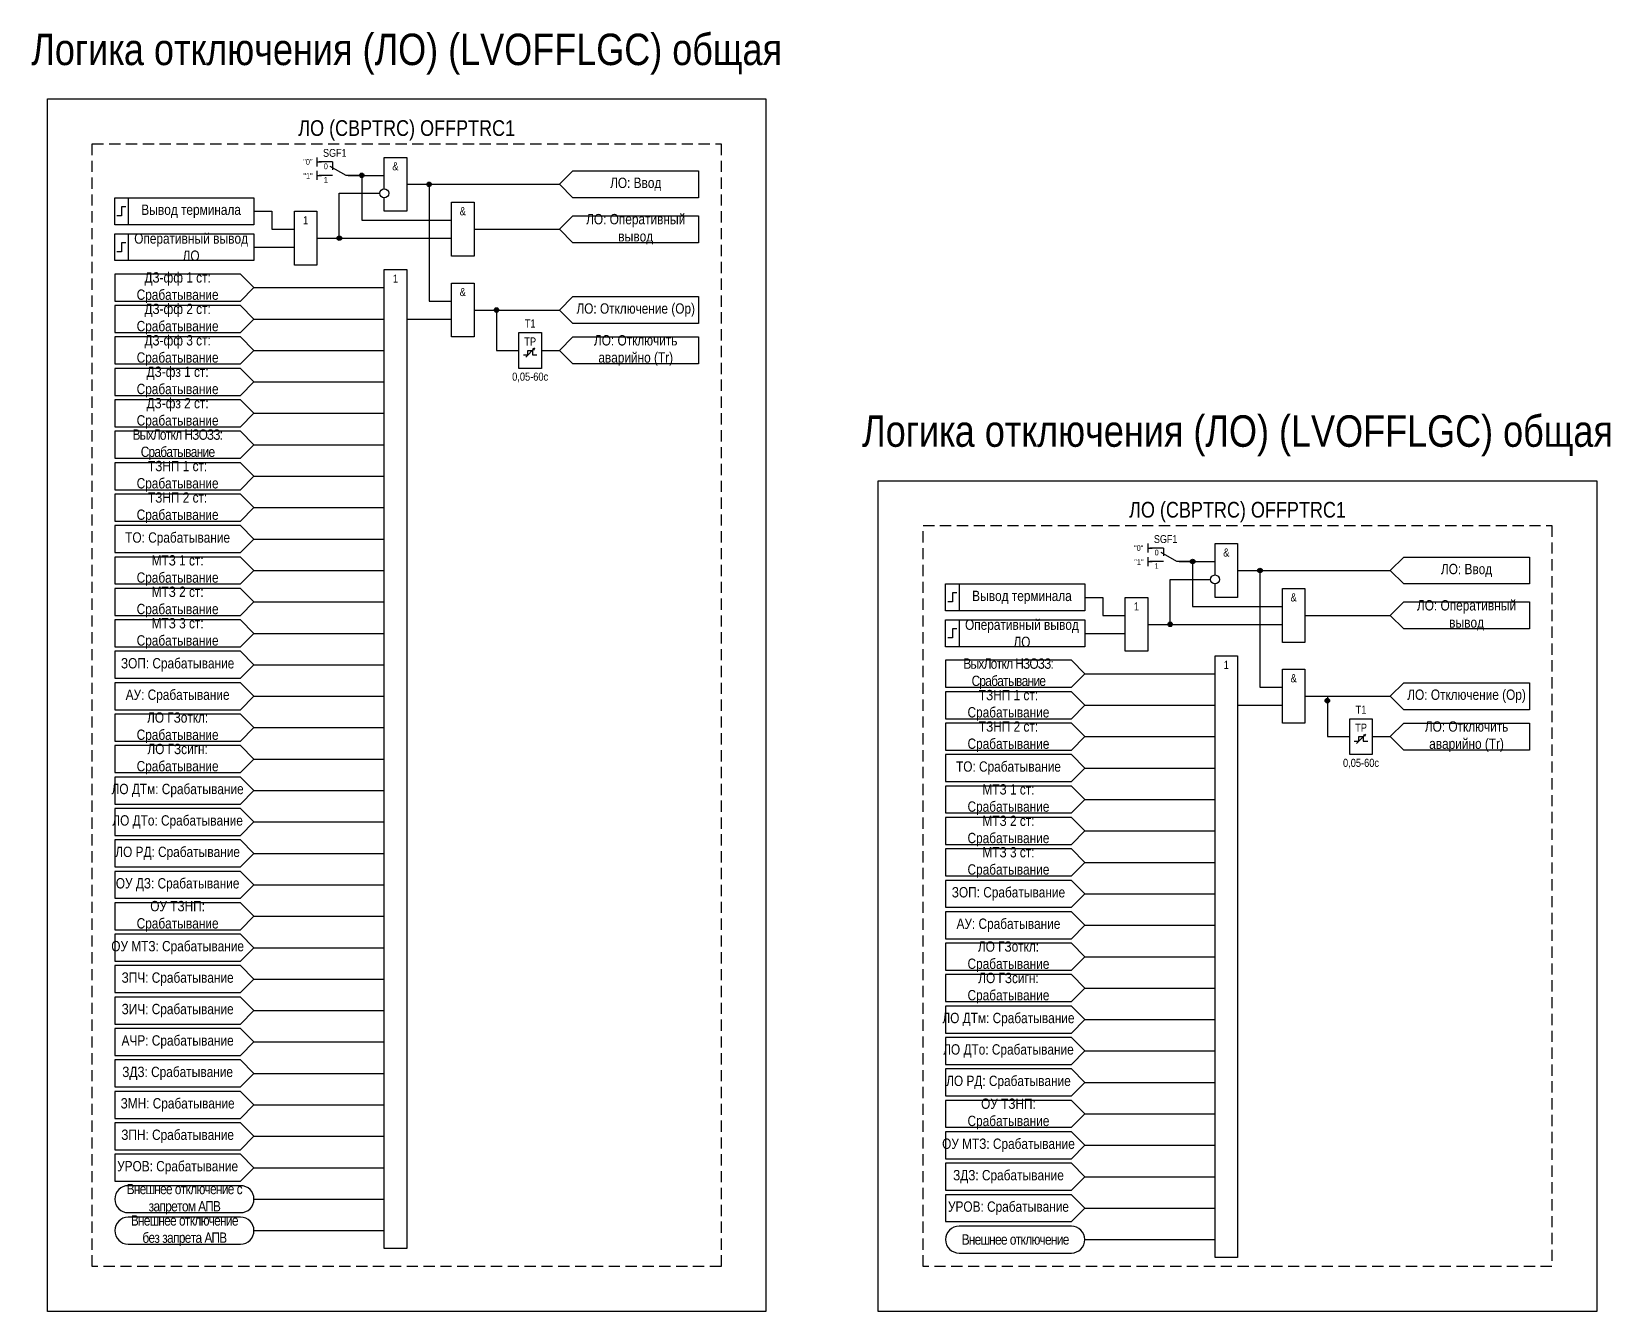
# Model space of a CAD drawing. Header units: millimetres. Extents: x -2568 to 301, y -166 to 1021.
# Drawn here: x -2117.5 to -1766, y 0 to 285 of the extents above; entities that cross this region are included whole.
import ezdxf
from ezdxf.enums import TextEntityAlignment as Align

# ---------------------------------------------------------------- set-up
doc = ezdxf.new("R2010")
doc.units = ezdxf.units.MM
doc.linetypes.add('штриховая2', pattern=[0.375, 0.25, -0.125])
doc.layers.add('TEXT', color=7, linetype='Continuous', lineweight=25)
doc.layers.add('Основная', color=7, linetype='Continuous')
doc.styles.add('2.5_Gost_RD', font='ARIALN.TTF', dxfattribs={"height": 2.5})
doc.styles.add('3.5_Gost_RD', font='ARIALN.TTF', dxfattribs={"height": 3.5})
doc.styles.add('Вывод', font='ARIALN.TTF', dxfattribs={"height": 2.5})
doc.styles.add('Компонент', font='ARIALN.TTF', dxfattribs={"height": 3.5})

msp = doc.modelspace()

# ---------------------------------------------------------------- texts
at = {"ltscale": 100, "attachment_point": 5}
for s, insert, char_height, width, style in [('{\\C3;Логика отключения (ЛО) (LVOFFLGC) общая}', (-2034, 280), 7, 160, '3.5_Gost_RD'), ('&', (-2036.5, 255), 1.8, 5, '2.5_Gost_RD'), ('1', (-2056.5, 243), 1.8, 5, '2.5_Gost_RD'), ('&', (-2021.5, 245), 1.8, 5, '2.5_Gost_RD'), ('1', (-2036.5, 230), 1.8, 5, '2.5_Gost_RD'), ('&', (-2021.5, 227), 1.8, 5, '2.5_Gost_RD'), ('T1', (-2006.5, 220), 1.8, 5, '2.5_Gost_RD'), ('TP', (-2006.5, 216), 1.8, 5, '2.5_Gost_RD'), ('0,05-60с', (-2006.5, 208), 1.8, 5, '2.5_Gost_RD'), ('{\\C3;Логика отключения (ЛО) (LVOFFLGC) общая}', (-1849, 195), 7, 160, '3.5_Gost_RD'), ('&', (-1851.5, 169), 1.8, 5, '2.5_Gost_RD'), ('&', (-1836.5, 159), 1.8, 5, '2.5_Gost_RD'), ('1', (-1871.5, 157), 1.8, 5, '2.5_Gost_RD'), ('1', (-1851.5, 144), 1.8, 5, '2.5_Gost_RD'), ('&', (-1836.5, 141), 1.8, 5, '2.5_Gost_RD'), ('T1', (-1821.5, 134), 1.8, 5, '2.5_Gost_RD'), ('TP', (-1821.5, 130), 1.8, 5, '2.5_Gost_RD'), ('0,05-60с', (-1821.5, 122), 1.8, 5, '2.5_Gost_RD'), ('УРОВ: Срабатывание', (-2085, 32), 2.3, 28, '2.5_Gost_RD'), ('{\\T0.9;Внешнее отключение с запретом АПВ}', (-2083.5, 25), 2.3, 31, '2.5_Gost_RD'), ('УРОВ: Срабатывание', (-1900, 23), 2.3, 28, '2.5_Gost_RD'), ('{\\T0.9;Внешнее отключение \\Pбез запрета АПВ}', (-2083.5, 18), 2.3, 31, '2.5_Gost_RD'), ('{\\T0.9;Внешнее отключение}', (-1898.5, 16), 2.3, 31, '2.5_Gost_RD')]:
    msp.add_mtext(s, dxfattribs=dict(at, insert=insert, char_height=char_height, width=width, style=style))
at = {"color": 30, "ltscale": 100, "char_height": 3.5, "width": 140, "attachment_point": 5, "style": '3.5_Gost_RD'}
for insert in [(-2034, 263), (-1849, 178)]:
    msp.add_mtext('ЛО (CBPTRC) {\\C6;OFFPTRC1}', dxfattribs=dict(at, insert=insert))
at = {"ltscale": 100, "char_height": 1.25, "attachment_point": 1, "style": '3.5_Gost_RD'}
for insert in [(-2057, 253.5), (-1872, 167.5)]:
    msp.add_mtext_dynamic_manual_height_columns('"1"', width=2, gutter_width=17.5, heights=[0], dxfattribs=dict(at, insert=insert))
at = {"layer": 'TEXT', "ltscale": 100, "char_height": 2.3, "width": 28, "attachment_point": 5, "style": '2.5_Gost_RD'}
for s, insert in [('ЛО: Ввод', (-1983, 251)), ('ЛО: Оперативный вывод', (-1983, 241)), ('ДЗ-фф 1 ст: Срабатывание', (-2085, 228)), ('ЛО: Отключение (Op)', (-1983, 223)), ('ЛО: Отключить \\Pаварийно (Tr)', (-1983, 214)), ('ЛО: Ввод', (-1798, 165)), ('ЛО: Оперативный вывод', (-1798, 155)), ('ЛО: Отключение (Op)', (-1798, 137)), ('ЛО: Отключить \\Pаварийно (Tr)', (-1798, 128))]:
    msp.add_mtext(s, dxfattribs=dict(at, insert=insert))
at = {"layer": 'TEXT', "color": 0, "ltscale": 100, "char_height": 2.3, "width": 28, "attachment_point": 5, "style": '2.5_Gost_RD'}
for s, insert in [('{\\C256;Вывод терминала}', (-2082, 245)), ('{\\C256;Оперативный вывод ЛО}', (-2082, 237)), ('{\\C256;ДЗ-фф 2 ст: Срабатывание}', (-2085, 221)), ('{\\C256;ДЗ-фф 3 ст: Срабатывание}', (-2085, 214)), ('{\\C256;ДЗ-фз 1 ст: Срабатывание}', (-2085, 207)), ('{\\C256;ДЗ-фз 2 ст: Срабатывание}', (-2085, 200)), ('\\A1;{\\T0.9;\\C256;ВыхЛоткл НЗОЗЗ: Срабатывание }', (-2085, 193)), ('\\A1;{\\C256;ТЗНП 1 ст: \\A0;Срабатывание}', (-2085, 186)), ('\\A1;{\\C256;ТЗНП 2 ст: \\A0;Срабатывание}', (-2085, 179)), ('{\\C256;ТО: Срабатывание}', (-2085, 172)), ('\\A1;{\\C256;МТЗ 1 ст: Срабатывание}', (-2085, 165)), ('\\A1;{\\C256;МТЗ 2 ст: Срабатывание}', (-2085, 158)), ('{\\C256;Вывод терминала}', (-1897, 159)), ('\\A1;{\\C256;МТЗ 3 ст: Срабатывание}', (-2085, 151)), ('{\\C256;Оперативный вывод ЛО}', (-1897, 151)), ('{\\C256;ЗОП: Срабатывание}', (-2085, 144)), ('\\A1;{\\T0.9;\\C256;ВыхЛоткл НЗОЗЗ: Срабатывание }', (-1900, 142)), ('{\\C256;АУ: Срабатывание}', (-2085, 137)), ('\\A1;{\\C256;ТЗНП 1 ст: \\A0;Срабатывание}', (-1900, 135)), ('{\\C256;ЛО ГЗоткл:\\PСрабатывание}', (-2085, 130)), ('\\A1;{\\C256;ТЗНП 2 ст: \\A0;Срабатывание}', (-1900, 128)), ('{\\C256;ЛО ГЗсигн:\\PСрабатывание}', (-2085, 123)), ('{\\C256;ТО: Срабатывание}', (-1900, 121)), ('{\\C256;ЛО ДТм: Срабатывание}', (-2085, 116)), ('\\A1;{\\C256;МТЗ 1 ст: Срабатывание}', (-1900, 114)), ('{\\C256;ЛО ДТо: Срабатывание}', (-2085, 109)), ('\\A1;{\\C256;МТЗ 2 ст: Срабатывание}', (-1900, 107)), ('{\\C256;ЛО РД: Срабатывание}', (-2085, 102)), ('\\A1;{\\C256;МТЗ 3 ст: Срабатывание}', (-1900, 100)), ('{\\C256;ОУ ДЗ: Срабатывание }', (-2085, 95)), ('{\\C256;ОУ ТЗНП: Срабатывание }', (-2085, 88)), ('{\\C256;ЗОП: Срабатывание}', (-1900, 93)), ('{\\C256;АУ: Срабатывание}', (-1900, 86)), ('{\\C256;ОУ МТЗ: Срабатывание }', (-2085, 81)), ('{\\C256;ЛО ГЗоткл:\\PСрабатывание}', (-1900, 79)), ('{\\C256;ЗПЧ: Срабатывание }', (-2085, 74)), ('{\\C256;ЛО ГЗсигн:\\PСрабатывание}', (-1900, 72)), ('{\\C256;ЗИЧ: Срабатывание }', (-2085, 67)), ('{\\C256;ЛО ДТм: Срабатывание}', (-1900, 65)), ('{\\C256;АЧР: Срабатывание }', (-2085, 60)), ('{\\C256;ЛО ДТо: Срабатывание}', (-1900, 58)), ('{\\C256;ЗДЗ: Срабатывание }', (-2085, 53)), ('{\\C256;ЛО РД: Срабатывание}', (-1900, 51)), ('{\\C256;ЗМН: Срабатывание}', (-2085, 46)), ('{\\C256;ОУ ТЗНП: Срабатывание }', (-1900, 44)), ('{\\C256;ЗПН: Срабатывание}', (-2085, 39)), ('{\\C256;ОУ МТЗ: Срабатывание }', (-1900, 37)), ('{\\C256;ЗДЗ: Срабатывание }', (-1900, 30))]:
    msp.add_mtext(s, dxfattribs=dict(at, insert=insert))

# ---------------------------------------------------------------- blocks, each defined once
blk = doc.blocks.new('Точка')
at = {"ltscale": 100}
h = blk.add_hatch(color=256, dxfattribs=at)
h.dxf.hatch_style = 1
edge = h.paths.add_edge_path()
edge.add_arc((0, 0), 0.5, 0, 360)
blk.add_circle((0, 0), 0.5, dxfattribs=at)
blk = doc.blocks.new('*U958')
at = {"layer": 'Основная', "color": 0}
blk.add_line((0, 0), (7, 4), dxfattribs=at)
at = {"layer": 'Основная', "ltscale": 0.35}
blk.add_line((6, 6), (6, 2.5), dxfattribs=at)
blk = doc.blocks.new('*U985')
at = {"layer": 'Основная', "color": 0}
for p, q in [((-3, 6), (-9, 6)), ((-3, 0), (-9, 0)), ((9, 0), (3, 0))]:
    blk.add_line(p, q, dxfattribs=at)
at = {"layer": 'Основная', "ltscale": 0.25, "xscale": -1}
blk.add_blockref('*U958', (3, 0), dxfattribs=at)
at = {"layer": 'Основная'}
for tag, height, style, p in [('В1', 2.5, 'Вывод', (-14, 6)), ('ОУ', 3.5, 'Компонент', (-2, 10)), ('В2', 2.5, 'Вывод', (-6, 4)), ('В3', 2.5, 'Вывод', (-6, -2))]:
    blk.add_attdef(tag, text='', height=height, dxfattribs=dict(at, style=style)).set_placement(p, align=Align.MIDDLE_CENTER)

# ---------------------------------------------------------------- linework, layer by layer
at = {"ltscale": 100}
for p, q in [((-2054, 257), (-2054, 255)), ((-2054, 256), (-2053, 256)), ((-2054, 254), (-2054, 252)), ((-2054, 253), (-2053, 253)), ((-1997, 226), (-2000, 223)), ((-2000, 223), (-1997, 220)), ((-2034, 221), (-2024, 221)), ((-2007.5, 212.5), (-2005.5, 214.5)), ((-2005.5, 214.5), (-2006.01, 214.25)), ((-2005.5, 214.5), (-2005.74, 214.02)), ((-1869, 171), (-1869, 169)), ((-1869, 170), (-1868, 170)), ((-1869, 168), (-1869, 166)), ((-1869, 167), (-1868, 167)), ((-1812, 140), (-1815, 137)), ((-1849, 135), (-1839, 135)), ((-1815, 137), (-1812, 134)), ((-1822.5, 126.5), (-1820.5, 128.5)), ((-1820.5, 128.5), (-1821.01, 128.25)), ((-1820.5, 128.5), (-1820.74, 128.02))]:
    msp.add_line(p, q, dxfattribs=at)
for points in [[(-2114, 270), (-1954, 270), (-1954, 0), (-2114, 0)], [(-2099, 248), (-2068, 248), (-2068, 242), (-2099, 242)], [(-2099, 248), (-2096, 248), (-2096, 242), (-2099, 242)], [(-2024, 247), (-2019, 247), (-2019, 235), (-2024, 235)], [(-2059, 245), (-2054, 245), (-2054, 233), (-2059, 233)], [(-2099, 240), (-2096, 240), (-2096, 234), (-2099, 234)], [(-2099, 240), (-2068, 240), (-2068, 234), (-2099, 234)], [(-2024, 229), (-2019, 229), (-2019, 217), (-2024, 217)], [(-2009, 218), (-2004, 218), (-2004, 210), (-2009, 210)], [(-1929, 185), (-1769, 185), (-1769, 0), (-1929, 0)], [(-1914, 162), (-1883, 162), (-1883, 156), (-1914, 156)], [(-1914, 162), (-1911, 162), (-1911, 156), (-1914, 156)], [(-1874, 159), (-1869, 159), (-1869, 147), (-1874, 147)], [(-1839, 161), (-1834, 161), (-1834, 149), (-1839, 149)], [(-1914, 154), (-1911, 154), (-1911, 148), (-1914, 148)], [(-1914, 154), (-1883, 154), (-1883, 148), (-1914, 148)], [(-1839, 143), (-1834, 143), (-1834, 131), (-1839, 131)], [(-1824, 132), (-1819, 132), (-1819, 124), (-1824, 124)]]:
    msp.add_lwpolyline(points, close=True, dxfattribs=at)
at = {"linetype": 'штриховая2', "ltscale": 10}
for points in [[(-2104, 260), (-1964, 260), (-1964, 10), (-2104, 10)], [(-1919, 175), (-1779, 175), (-1779, 10), (-1919, 10)]]:
    msp.add_lwpolyline(points, close=True, dxfattribs=at)
at = {"ltscale": 100}
for points in [[(-2039, 250), (-2039, 257), (-2034, 257), (-2034, 245), (-2039, 245), (-2039, 248)], [(-2000, 251), (-1997, 254), (-1969, 254), (-1969, 248), (-1997, 248), (-2000, 251)], [(-2047, 253), (-2039, 253)], [(-2047, 253), (-2044, 253), (-2044, 243), (-2024, 243)], [(-2034, 251), (-2000, 251)], [(-2034, 251), (-2029, 251), (-2029, 225), (-2024, 225)], [(-2054, 239), (-2049, 239), (-2049, 249), (-2040, 249)], [(-2068, 245), (-2064, 245), (-2064, 241), (-2059, 241)], [(-2000, 241), (-1997, 244), (-1969, 244), (-1969, 238), (-1997, 238), (-2000, 241)], [(-2019, 241), (-2000, 241)], [(-2068, 237), (-2059, 237)], [(-2054, 239), (-2024, 239)], [(-2068, 228), (-2071, 231), (-2099, 231), (-2099, 225), (-2071, 225), (-2068, 228)], [(-2039, 186), (-2039, 232), (-2034, 232), (-2034, 14), (-2039, 14), (-2039, 186)], [(-2068, 228), (-2039, 228)], [(-2000, 223), (-1997, 226), (-1969, 226), (-1969, 220), (-1997, 220), (-2000, 223)], [(-2068, 221), (-2071, 224), (-2099, 224), (-2099, 218), (-2071, 218), (-2068, 221)], [(-2019, 223), (-2000, 223)], [(-2019, 223), (-2014, 223), (-2014, 214), (-2009, 214)], [(-2068, 221), (-2039, 221)], [(-2068, 214), (-2071, 217), (-2099, 217), (-2099, 211), (-2071, 211), (-2068, 214)], [(-2000, 214), (-1997, 217), (-1969, 217), (-1969, 211), (-1997, 211), (-2000, 214)], [(-2068, 214), (-2039, 214)], [(-2004, 214), (-2000, 214)], [(-2068, 207), (-2071, 210), (-2099, 210), (-2099, 204), (-2071, 204), (-2068, 207)], [(-2068, 207), (-2039, 207)], [(-2068, 200), (-2071, 203), (-2099, 203), (-2099, 197), (-2071, 197), (-2068, 200)], [(-2068, 200), (-2039, 200)], [(-2068, 193), (-2071, 196), (-2099, 196), (-2099, 190), (-2071, 190), (-2068, 193)], [(-2068, 193), (-2039, 193)], [(-2068, 186), (-2071, 189), (-2099, 189), (-2099, 183), (-2071, 183), (-2068, 186)], [(-2068, 186), (-2039, 186)], [(-2068, 179), (-2071, 182), (-2099, 182), (-2099, 176), (-2071, 176), (-2068, 179)], [(-2068, 179), (-2039, 179)], [(-2068, 172), (-2071, 175), (-2099, 175), (-2099, 169), (-2071, 169), (-2068, 172)], [(-2068, 172), (-2039, 172)], [(-1854, 164), (-1854, 171), (-1849, 171), (-1849, 159), (-1854, 159), (-1854, 162)], [(-2068, 165), (-2071, 168), (-2099, 168), (-2099, 162), (-2071, 162), (-2068, 165)], [(-1862, 167), (-1854, 167)], [(-1862, 167), (-1859, 167), (-1859, 157), (-1839, 157)], [(-1815, 165), (-1812, 168), (-1784, 168), (-1784, 162), (-1812, 162), (-1815, 165)], [(-2068, 165), (-2039, 165)], [(-1869, 153), (-1864, 153), (-1864, 163), (-1855, 163)], [(-1849, 165), (-1815, 165)], [(-1849, 165), (-1844, 165), (-1844, 139), (-1839, 139)], [(-2068, 158), (-2071, 161), (-2099, 161), (-2099, 155), (-2071, 155), (-2068, 158)], [(-1883, 159), (-1879, 159), (-1879, 155), (-1874, 155)], [(-2068, 158), (-2039, 158)], [(-1834, 155), (-1815, 155)], [(-1815, 155), (-1812, 158), (-1784, 158), (-1784, 152), (-1812, 152), (-1815, 155)], [(-2068, 151), (-2071, 154), (-2099, 154), (-2099, 148), (-2071, 148), (-2068, 151)], [(-1869, 153), (-1839, 153)], [(-2068, 151), (-2039, 151)], [(-1883, 151), (-1874, 151)], [(-2068, 144), (-2071, 147), (-2099, 147), (-2099, 141), (-2071, 141), (-2068, 144)], [(-1883, 142), (-1886, 145), (-1914, 145), (-1914, 139), (-1886, 139), (-1883, 142)], [(-1854, 100), (-1854, 146), (-1849, 146), (-1849, 12), (-1854, 12), (-1854, 100)], [(-2068, 144), (-2039, 144)], [(-1883, 142), (-1854, 142)], [(-2068, 137), (-2071, 140), (-2099, 140), (-2099, 134), (-2071, 134), (-2068, 137)], [(-1883, 135), (-1886, 138), (-1914, 138), (-1914, 132), (-1886, 132), (-1883, 135)], [(-1815, 137), (-1812, 140), (-1784, 140), (-1784, 134), (-1812, 134), (-1815, 137)], [(-2068, 137), (-2039, 137)], [(-1883, 135), (-1854, 135)], [(-1834, 137), (-1815, 137)], [(-1834, 137), (-1829, 137), (-1829, 128), (-1824, 128)], [(-2068, 130), (-2071, 133), (-2099, 133), (-2099, 127), (-2071, 127), (-2068, 130)], [(-1883, 128), (-1886, 131), (-1914, 131), (-1914, 125), (-1886, 125), (-1883, 128)], [(-1815, 128), (-1812, 131), (-1784, 131), (-1784, 125), (-1812, 125), (-1815, 128)], [(-2068, 130), (-2039, 130)], [(-1883, 128), (-1854, 128)], [(-1819, 128), (-1815, 128)], [(-2068, 123), (-2071, 126), (-2099, 126), (-2099, 120), (-2071, 120), (-2068, 123)], [(-1883, 121), (-1886, 124), (-1914, 124), (-1914, 118), (-1886, 118), (-1883, 121)], [(-2068, 123), (-2039, 123)], [(-1883, 121), (-1854, 121)], [(-2068, 116), (-2071, 119), (-2099, 119), (-2099, 113), (-2071, 113), (-2068, 116)], [(-1883, 114), (-1886, 117), (-1914, 117), (-1914, 111), (-1886, 111), (-1883, 114)], [(-2068, 116), (-2039, 116)], [(-1883, 114), (-1854, 114)], [(-2068, 109), (-2071, 112), (-2099, 112), (-2099, 106), (-2071, 106), (-2068, 109)], [(-2068, 109), (-2039, 109)], [(-1883, 107), (-1886, 110), (-1914, 110), (-1914, 104), (-1886, 104), (-1883, 107)], [(-1883, 107), (-1854, 107)], [(-2068, 102), (-2071, 105), (-2099, 105), (-2099, 99), (-2071, 99), (-2068, 102)], [(-2068, 102), (-2039, 102)], [(-1883, 100), (-1886, 103), (-1914, 103), (-1914, 97), (-1886, 97), (-1883, 100)], [(-1883, 100), (-1854, 100)], [(-2068, 95), (-2071, 98), (-2099, 98), (-2099, 92), (-2071, 92), (-2068, 95)], [(-2068, 95), (-2039, 95)], [(-1883, 93), (-1886, 96), (-1914, 96), (-1914, 90), (-1886, 90), (-1883, 93)], [(-1883, 93), (-1854, 93)], [(-2068, 88), (-2071, 91), (-2099, 91), (-2099, 85), (-2071, 85), (-2068, 88)], [(-2068, 88), (-2039, 88)], [(-1883, 86), (-1886, 89), (-1914, 89), (-1914, 83), (-1886, 83), (-1883, 86)], [(-1883, 86), (-1854, 86)], [(-2068, 81), (-2071, 84), (-2099, 84), (-2099, 78), (-2071, 78), (-2068, 81)], [(-2068, 81), (-2039, 81)], [(-1883, 79), (-1886, 82), (-1914, 82), (-1914, 76), (-1886, 76), (-1883, 79)], [(-1883, 79), (-1854, 79)], [(-2068, 74), (-2071, 77), (-2099, 77), (-2099, 71), (-2071, 71), (-2068, 74)], [(-2068, 74), (-2039, 74)], [(-1883, 72), (-1886, 75), (-1914, 75), (-1914, 69), (-1886, 69), (-1883, 72)], [(-1883, 72), (-1854, 72)], [(-2068, 67), (-2071, 70), (-2099, 70), (-2099, 64), (-2071, 64), (-2068, 67)], [(-2068, 67), (-2039, 67)], [(-1883, 65), (-1886, 68), (-1914, 68), (-1914, 62), (-1886, 62), (-1883, 65)], [(-1883, 65), (-1854, 65)], [(-2068, 60), (-2071, 63), (-2099, 63), (-2099, 57), (-2071, 57), (-2068, 60)], [(-2068, 60), (-2039, 60)], [(-1883, 58), (-1886, 61), (-1914, 61), (-1914, 55), (-1886, 55), (-1883, 58)], [(-1883, 58), (-1854, 58)], [(-2068, 53), (-2071, 56), (-2099, 56), (-2099, 50), (-2071, 50), (-2068, 53)], [(-2068, 53), (-2039, 53)], [(-1883, 51), (-1886, 54), (-1914, 54), (-1914, 48), (-1886, 48), (-1883, 51)], [(-1883, 51), (-1854, 51)], [(-2068, 46), (-2071, 49), (-2099, 49), (-2099, 43), (-2071, 43), (-2068, 46)], [(-2068, 46), (-2039, 46)], [(-1883, 44), (-1886, 47), (-1914, 47), (-1914, 41), (-1886, 41), (-1883, 44)], [(-1883, 44), (-1854, 44)], [(-2068, 39), (-2071, 42), (-2099, 42), (-2099, 36), (-2071, 36), (-2068, 39)], [(-2068, 39), (-2039, 39)], [(-1883, 37), (-1886, 40), (-1914, 40), (-1914, 34), (-1886, 34), (-1883, 37)], [(-1883, 37), (-1854, 37)], [(-2068, 32), (-2071, 35), (-2099, 35), (-2099, 29), (-2071, 29), (-2068, 32)], [(-2068, 32), (-2039, 32)], [(-1883, 30), (-1886, 33), (-1914, 33), (-1914, 27), (-1886, 27), (-1883, 30)], [(-1883, 30), (-1854, 30)], [(-2068, 25), (-2039, 25)], [(-1883, 23), (-1886, 26), (-1914, 26), (-1914, 20), (-1886, 20), (-1883, 23)], [(-1883, 23), (-1854, 23)], [(-2068, 18), (-2039, 18)], [(-1883, 16), (-1854, 16)], [(-1883, 16), (-1854, 16)]]:
    msp.add_lwpolyline(points, dxfattribs=at)
at = {"lineweight": 30, "ltscale": 100}
for points in [[(-2096.5, 246), (-2097.5, 246), (-2097.5, 244), (-2098.5, 244)], [(-2096.5, 238), (-2097.5, 238), (-2097.5, 236), (-2098.5, 236)], [(-1911.5, 160), (-1912.5, 160), (-1912.5, 158), (-1913.5, 158)], [(-1911.5, 152), (-1912.5, 152), (-1912.5, 150), (-1913.5, 150)]]:
    msp.add_lwpolyline(points, dxfattribs=at)
at = {"color": 7, "ltscale": 100}
for points in [[(-2008, 213), (-2007, 213), (-2007, 214), (-2006, 214), (-2006, 213), (-2005, 213)], [(-1823, 127), (-1822, 127), (-1822, 128), (-1821, 128), (-1821, 127), (-1820, 127)]]:
    msp.add_lwpolyline(points, dxfattribs=at)
at = {"ltscale": 100}
for points in [[(-2096, 22), (-2071, 22, 1), (-2071, 28), (-2096, 28, 1)], [(-2096, 15), (-2071, 15, 1), (-2071, 21), (-2096, 21, 1)], [(-1911, 13), (-1886, 13, 1), (-1886, 19), (-1911, 19, 1)]]:
    msp.add_lwpolyline(points, format="xyb", close=True, dxfattribs=at)
for centre in [(-2039, 249), (-1854, 163)]:
    msp.add_circle(centre, 1)

# ---------------------------------------------------------------- block references
for p in [(-2044, 253), (-2029, 251), (-2049, 239), (-2014, 223), (-1859, 167), (-1844, 165), (-1864, 153), (-1829, 136)]:
    msp.add_blockref('Точка', p, dxfattribs=at)
at = {"layer": 'Основная', "ltscale": 0.25, "xscale": 0.5, "yscale": 0.5, "zscale": 0.5}
for p in [(-2049, 253), (-1864, 167)]:
    msp.add_blockref('*U985', p, dxfattribs=at).add_auto_attribs({'ОУ': 'SGF1', 'В1': '"0"', 'В2': '0', 'В3': '1'})

msp.set_redraw_order([(e.dxf.handle, doc.entitydb.next_handle()) for e in msp.query("TEXT MTEXT ATTDEF DIMENSION ARC_DIMENSION")])  # texts and dimensions are drawn at this point

doc.saveas('drawing.dxf')
